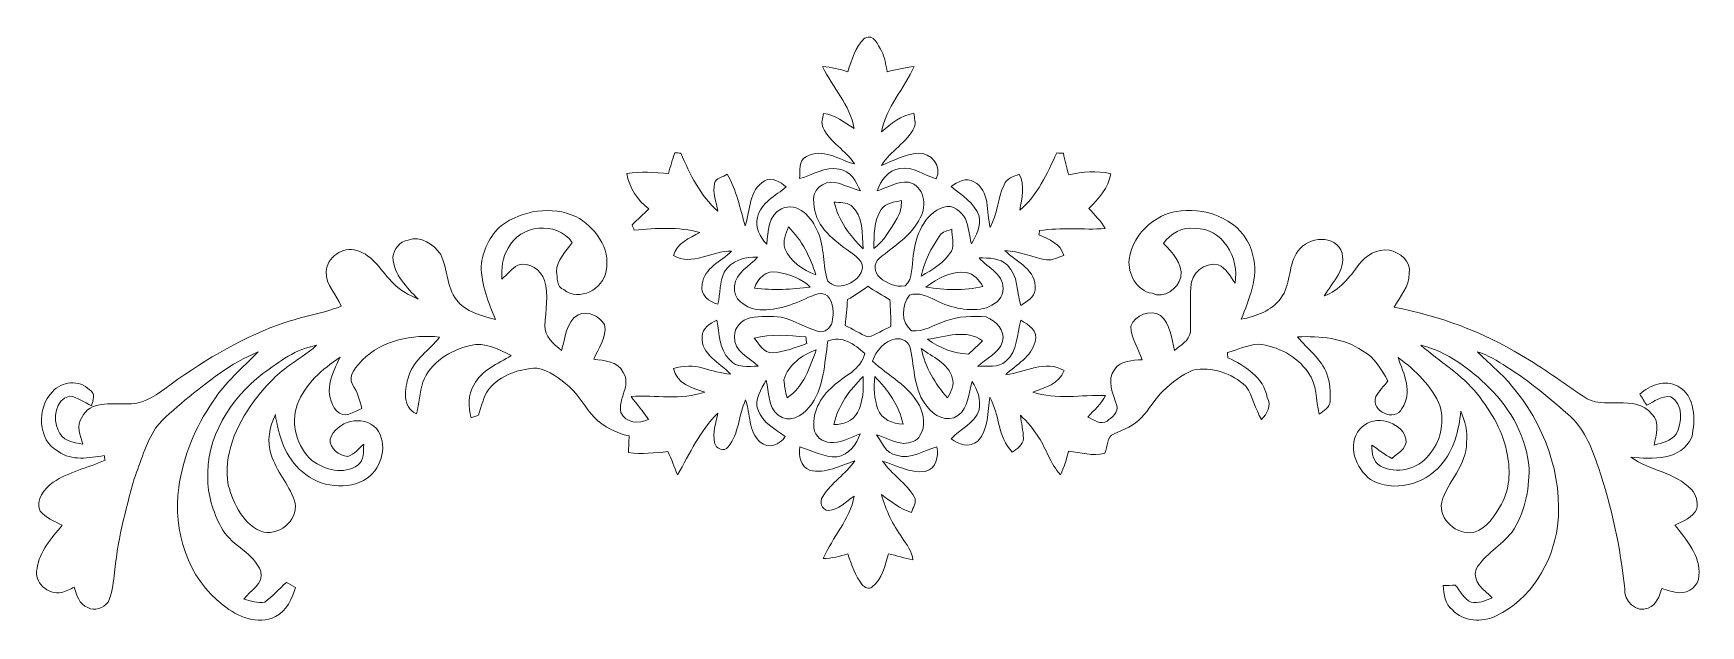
# Model space of a CAD drawing. Header units: centimetres. Extents: x -16.4 to 16.3, y -5.8 to 5.8.
import ezdxf

# ---------------------------------------------------------------- set-up
doc = ezdxf.new("R2010")
doc.units = ezdxf.units.CM
doc.header["$MEASUREMENT"] = 0
doc.layers.add('Layer 1', color=7, linetype='Continuous')

msp = doc.modelspace()

# ---------------------------------------------------------------- linework, layer by layer
at = {"layer": 'Layer 1', "color": 253, "lineweight": 9}
for points, knots in [([(-0.06138, 5.69857), (0.13653, 5.79065), (0.18804, 5.55781), (0.27023, 5.44634), (0.27023, 5.44634), (0.33479, 5.31934), (0.34961, 5.1754), (0.38312, 5.03817), (0.38312, 5.03817), (0.55634, 5.08156), (0.73061, 5.11896), (0.90806, 5.14259), (0.90806, 5.14259), (0.7165, 4.70621), (0.36054, 4.34285), (0.26953, 3.86166), (0.26953, 3.86166), (0.45685, 4.0197), (0.65159, 4.17951), (0.90206, 4.22326), (0.90206, 4.22326), (0.91264, 4.13294), (0.94898, 4.03558), (0.90982, 3.94703), (0.90982, 3.94703), (0.76836, 3.63729), (0.43604, 3.48877), (0.27094, 3.19702), (0.27094, 3.19702), (0.50201, 3.30215), (0.73343, 3.41363), (0.98955, 3.44291), (0.98955, 3.44291), (1.23649, 3.45455), (1.46968, 3.18186), (1.34374, 2.94055), (1.34374, 2.94055), (1.10103, 2.99559), (0.89465, 3.19773), (0.62971, 3.13741), (0.62971, 3.13741), (0.40147, 3.1046), (0.25259, 2.91057), (0.18592, 2.70525), (0.18592, 2.70525), (0.38806, 2.76276), (0.58597, 2.89752), (0.80081, 2.87035), (0.80081, 2.87035), (1.1042, 2.80191), (1.17334, 2.40962), (1.02553, 2.17291), (1.02553, 2.17291), (0.85867, 1.81872), (0.51612, 1.62152), (0.22931, 1.37951), (0.22931, 1.37951), (0.10478, 1.29026), (0.12701, 1.09271), (0.23601, 0.99922), (0.23601, 0.99922), (0.37289, 0.88598), (0.54999, 0.80696), (0.73202, 0.83906), (0.73202, 0.83906), (0.90171, 0.9837), (0.85196, 1.24017), (0.89253, 1.43243), (0.89253, 1.43243), (0.93628, 1.80849), (1.09609, 2.2537), (1.48838, 2.38458), (1.48838, 2.38458), (1.67429, 2.44067), (1.8341, 2.30062), (1.917, 2.15245), (1.917, 2.15245), (1.98297, 1.99687), (1.99003, 1.82366), (2.03165, 1.66032), (2.03165, 1.66032), (2.12867, 1.82366), (2.2278, 2.00887), (2.18229, 2.20466), (2.18229, 2.20466), (2.09727, 2.4703), (1.83621, 2.61741), (1.63548, 2.78569), (1.63548, 2.78569), (1.75684, 2.87776), (1.93676, 2.97266), (2.0821, 2.88129), (2.0821, 2.88129), (2.39784, 2.70172), (2.32693, 2.28615), (2.39925, 1.98629), (2.39925, 1.98629), (2.54847, 2.24417), (2.54953, 2.55356), (2.67265, 2.82167), (2.67265, 2.82167), (2.72028, 2.94338), (2.86103, 2.98536), (2.96969, 3.0291), (2.96969, 3.0291), (3.09246, 2.80474), (3.01978, 2.55814), (2.98168, 2.32249), (2.98168, 2.32249), (3.33129, 2.61494), (3.51649, 3.04215), (3.70558, 3.44467), (3.70558, 3.44467), (3.74862, 3.44362), (3.79201, 3.44291), (3.83576, 3.44185), (3.83576, 3.44185), (3.86786, 3.30039), (3.89961, 3.15857), (3.94018, 3.01887), (3.94018, 3.01887), (4.21041, 3.07108), (4.49439, 3.10671), (4.76498, 3.03757), (4.76498, 3.03757), (4.72088, 2.75535), (4.5265, 2.54862), (4.336, 2.35353), (4.336, 2.35353), (4.45065, 2.23041), (4.57412, 2.11153), (4.65597, 1.96266), (4.65597, 1.96266), (4.22699, 1.93126), (3.79343, 1.99335), (3.36762, 1.92103), (3.36762, 1.92103), (3.36515, 1.90092), (3.35986, 1.8607), (3.35704, 1.84059), (3.35704, 1.84059), (3.55283, 1.75064), (3.78002, 1.66244), (3.84811, 1.43631), (3.84811, 1.43631), (3.73733, 1.39821), (3.62621, 1.33577), (3.50556, 1.34706), (3.50556, 1.34706), (3.2311, 1.40103), (2.9704, 1.51533), (2.68888, 1.5305), (2.68888, 1.5305), (2.91889, 1.30931), (3.32247, 1.14703), (3.28084, 0.76286), (3.28084, 0.76286), (3.26814, 0.60834), (3.11433, 0.52756), (2.99897, 0.45206), (2.99897, 0.45206), (2.92065, 0.71664), (2.95381, 1.04014), (2.73756, 1.24299), (2.73756, 1.24299), (2.59151, 1.38763), (2.37561, 1.38516), (2.18441, 1.38869), (2.18441, 1.38869), (2.35797, 1.18619), (2.7044, 1.05108), (2.6476, 0.72864), (2.6476, 0.72864), (2.63737, 0.56072), (2.46486, 0.46899), (2.32904, 0.41008), (2.32904, 0.41008), (1.99426, 0.32047), (1.64148, 0.40197), (1.33809, 0.55295), (1.33809, 0.55295), (1.17828, 0.62669), (0.9966, 0.72546), (0.81739, 0.6542), (0.81739, 0.6542), (0.66111, 0.46088), (0.64347, 0.11622), (0.85973, -0.04112), (0.85973, -0.04112), (1.10561, -0.07711), (1.30458, 0.08799), (1.52895, 0.15079), (1.52895, 0.15079), (1.78259, 0.24322), (2.05635, 0.2538), (2.32305, 0.23052), (2.32305, 0.23052), (2.5072, 0.14409), (2.70405, -0.02172), (2.64478, -0.25526), (2.64478, -0.25526), (2.56858, -0.48774), (2.32128, -0.58158), (2.15724, -0.74315), (2.15724, -0.74315), (2.33681, -0.71881), (2.56294, -0.78478), (2.70722, -0.63802), (2.70722, -0.63802), (2.945, -0.44117), (2.91924, -0.1078), (2.99932, 0.16278), (2.99932, 0.16278), (3.15419, 0.07812), (3.34575, -0.04253), (3.2826, -0.25914), (3.2826, -0.25914), (3.20781, -0.55265), (2.91466, -0.70787), (2.70652, -0.89908), (2.70652, -0.89908), (3.08046, -0.86733), (3.49251, -0.59922), (3.84846, -0.82358), (3.84846, -0.82358), (3.75568, -1.08429), (3.46781, -1.16013), (3.23463, -1.24692), (3.23463, -1.24692), (3.69923, -1.39579), (4.18501, -1.30019), (4.66091, -1.30936), (4.66091, -1.30936), (4.58259, -1.47799), (4.4376, -1.59864), (4.31483, -1.7341), (4.31483, -1.7341), (4.42701, -1.78667), (4.57306, -1.89956), (4.6923, -1.81242), (4.6923, -1.81242), (4.7872, -1.74398), (4.92972, -1.64097), (4.88316, -1.5048), (4.88316, -1.5048), (4.81472, -1.27973), (4.67572, -1.00985), (4.84329, -0.79713), (4.84329, -0.79713), (4.96712, -0.62215), (5.19043, -0.62426), (5.38093, -0.60945), (5.38093, -0.60945), (5.31213, -0.38861), (5.16397, -0.19211), (5.16114, 0.04637), (5.16114, 0.04637), (5.24299, 0.26615), (5.5365, 0.38397), (5.74111, 0.26015), (5.74111, 0.26015), (5.94466, 0.08764), (5.95207, -0.19105), (6.01557, -0.43059), (6.01557, -0.43059), (6.13305, -0.32652), (6.30097, -0.23762), (6.32672, -0.06864), (6.32672, -0.06864), (6.34401, 0.22558), (6.31226, 0.5205), (6.33766, 0.81401), (6.33766, 0.81401), (6.33731, 1.08247), (6.60612, 1.31354), (6.87459, 1.25251), (6.87459, 1.25251), (7.0284, 1.18372), (7.10883, 1.02427), (7.20302, 0.89374), (7.20302, 0.89374), (7.29228, 1.37951), (6.95996, 1.98029), (6.42021, 1.9616), (6.42021, 1.9616), (6.16797, 2.01169), (5.93902, 1.86211), (5.79756, 1.66773), (5.79756, 1.66773), (5.97571, 1.49276), (6.18103, 1.2892), (6.1394, 1.01086), (6.1394, 1.01086), (6.08401, 0.7805), (5.81202, 0.57518), (5.5746, 0.6923), (5.5746, 0.6923), (5.27474, 0.74204), (5.09623, 1.07366), (5.12551, 1.3587), (5.12551, 1.3587), (5.19748, 1.89527), (5.70724, 2.31967), (6.24523, 2.31508), (6.24523, 2.31508), (6.80191, 2.3553), (7.43868, 2.01734), (7.55051, 1.43525), (7.55051, 1.43525), (7.67539, 0.99816), (7.47501, 0.584), (7.32614, 0.1843), (7.32614, 0.1843), (7.61754, 0.24039), (7.92128, 0.3494), (8.10366, 0.59741), (8.10366, 0.59741), (8.29099, 0.85458), (8.24583, 1.19607), (8.39929, 1.46806), (8.39929, 1.46806), (8.57039, 1.76439), (9.08756, 1.88646), (9.28088, 1.5425), (9.28088, 1.5425), (9.42164, 1.19395), (9.11331, 0.91561), (8.9528, 0.64009), (8.9528, 0.64009), (9.2516, 0.74769), (9.44986, 1.01086), (9.63331, 1.25498), (9.63331, 1.25498), (9.76807, 1.44196), (9.99455, 1.56543), (10.22986, 1.54003), (10.22986, 1.54003), (10.43517, 1.49346), (10.66236, 1.32236), (10.61756, 1.08142), (10.61756, 1.08142), (10.62497, 0.82354), (10.4387, 0.63127), (10.32405, 0.41784), (10.32405, 0.41784), (11.20388, 0.25415), (12.05478, -0.06123), (12.82101, -0.52443), (12.82101, -0.52443), (13.24223, -0.76502), (13.62711, -1.06171), (14.03209, -1.3277), (14.03209, -1.3277), (14.42897, -1.62051), (15.03998, -1.2635), (15.37794, -1.67484), (15.37794, -1.67484), (15.54657, -1.83323), (15.46084, -2.08794), (15.42239, -2.28514), (15.42239, -2.28514), (15.57409, -2.23822), (15.75541, -2.21), (15.85349, -2.07136), (15.85349, -2.07136), (15.9692, -1.85405), (16.00412, -1.47305), (15.74695, -1.33864), (15.74695, -1.33864), (15.57268, -1.31006), (15.42557, -1.4286), (15.2774, -1.50233), (15.2774, -1.50233), (15.23048, -1.42966), (15.18497, -1.35663), (15.14158, -1.28255), (15.14158, -1.28255), (15.33949, -1.11039), (15.64041, -0.9901), (15.887, -1.13015), (15.887, -1.13015), (16.23696, -1.32312), (16.23978, -1.7969), (16.15899, -2.13168), (16.15899, -2.13168), (15.95473, -2.58747), (15.38288, -2.56243), (14.9659, -2.5215), (14.9659, -2.5215), (15.33349, -2.78961), (15.83585, -2.81325), (16.1537, -3.15686), (16.1537, -3.15686), (16.25565, -3.25281), (16.27858, -3.40027), (16.26236, -3.53539), (16.26236, -3.53539), (16.17099, -3.70084), (15.99495, -3.78092), (15.8302, -3.85148), (15.8302, -3.85148), (16.05351, -4.14393), (16.33503, -4.44802), (16.30222, -4.84631), (16.30222, -4.84631), (16.30187, -5.04245), (16.10219, -5.19097), (15.91593, -5.18215), (15.91593, -5.18215), (15.79775, -5.16945), (15.68592, -5.12747), (15.57303, -5.09361), (15.57303, -5.09361), (15.52505, -5.24213), (15.4746, -5.42416), (15.30809, -5.47919), (15.30809, -5.47919), (15.07596, -5.59208), (14.82373, -5.3335), (14.8456, -5.0989), (14.8456, -5.0989), (14.75776, -4.29245), (14.59689, -3.4927), (14.33019, -2.72576), (14.33019, -2.72576), (14.21166, -2.37051), (14.07372, -2.00292), (13.79609, -1.7394), (13.79609, -1.7394), (13.39886, -1.37815), (12.98117, -1.03701), (12.52856, -0.74703), (12.52856, -0.74703), (12.34758, -0.63203), (12.16484, -0.5149), (11.95741, -0.45599), (11.95741, -0.45599), (12.16802, -0.67436), (12.41143, -0.86063), (12.60758, -1.09346), (12.60758, -1.09346), (13.25845, -1.85087), (13.64298, -2.8697), (13.53044, -3.87476), (13.53044, -3.87476), (13.42743, -4.59795), (13.00093, -5.31691), (12.32359, -5.63371), (12.32359, -5.63371), (12.04349, -5.76565), (11.68683, -5.75048), (11.46564, -5.51659), (11.46564, -5.51659), (11.31782, -5.40581), (11.29948, -5.20896), (11.28501, -5.03998), (11.28501, -5.03998), (11.34428, -5.03751), (11.46246, -5.03187), (11.52173, -5.0294), (11.52173, -5.0294), (11.61945, -5.14053), (11.68436, -5.30492), (11.83253, -5.36278), (11.83253, -5.36278), (11.97893, -5.39594), (12.11828, -5.33984), (12.24669, -5.27811), (12.24669, -5.27811), (12.09288, -5.13312), (11.84452, -4.97084), (11.93448, -4.71543), (11.93448, -4.71543), (12.09993, -4.41909), (12.42061, -4.25893), (12.6291, -3.99858), (12.6291, -3.99858), (12.88133, -3.63346), (12.97094, -3.17767), (12.97059, -2.74023), (12.97059, -2.74023), (12.92014, -2.1405), (12.61534, -1.57712), (12.18954, -1.15837), (12.18954, -1.15837), (11.81312, -0.78866), (11.36933, -0.45211), (10.84757, -0.32758), (10.84757, -0.32758), (11.21552, -0.64861), (11.65226, -0.8959), (11.95706, -1.28572), (11.95706, -1.28572), (12.23434, -1.63744), (12.47458, -2.0389), (12.54549, -2.48834), (12.54549, -2.48834), (12.60793, -2.80725), (12.58782, -3.15615), (12.4259, -3.44402), (12.4259, -3.44402), (12.29537, -3.66662), (12.14579, -3.91639), (11.88262, -3.99717), (11.88262, -3.99717), (11.55806, -4.0515), (11.18588, -3.74811), (11.25644, -3.40133), (11.25644, -3.40133), (11.37144, -2.99387), (11.74927, -2.6792), (11.74292, -2.23434), (11.74292, -2.23434), (11.77502, -2.01985), (11.7087, -1.81207), (11.62862, -1.61698), (11.62862, -1.61698), (11.59652, -1.99763), (11.49633, -2.38286), (11.23915, -2.67743), (11.23915, -2.67743), (10.91354, -3.06161), (10.30958, -3.22), (9.86085, -2.96001), (9.86085, -2.96001), (9.57334, -2.74552), (9.38672, -2.27915), (9.65059, -1.97329), (9.65059, -1.97329), (9.87602, -1.69177), (10.36285, -1.7782), (10.5276, -2.08124), (10.5276, -2.08124), (10.64366, -2.30384), (10.41683, -2.43543), (10.27607, -2.54549), (10.27607, -2.54549), (10.14025, -2.46894), (10.01572, -2.37545), (9.88872, -2.2862), (9.88872, -2.2862), (9.8866, -2.43437), (9.90495, -2.61746), (10.05382, -2.69436), (10.05382, -2.69436), (10.35862, -2.85946), (10.79712, -2.76139), (11.00314, -2.47917), (11.00314, -2.47917), (11.23351, -2.22693), (11.31394, -1.85228), (11.22504, -1.52491), (11.22504, -1.52491), (11.06418, -1.12662), (10.74668, -0.81194), (10.40025, -0.56923), (10.40025, -0.56923), (10.51031, -0.88215), (10.6987, -1.25468), (10.4768, -1.56406), (10.4768, -1.56406), (10.34557, -1.83853), (9.85626, -1.62368), (9.96563, -1.33441), (9.96563, -1.33441), (10.02877, -1.22116), (10.12014, -1.12697), (10.20199, -1.02714), (10.20199, -1.02714), (10.07428, -0.80101), (9.94058, -0.56076), (9.70316, -0.43447), (9.70316, -0.43447), (9.3338, -0.17694), (8.86637, -0.14413), (8.43069, -0.16142), (8.43069, -0.16142), (8.61837, -0.40731), (8.89918, -0.58475), (9.0036, -0.88955), (9.0036, -0.88955), (9.07274, -1.05783), (9.06745, -1.24551), (9.06886, -1.42436), (9.06886, -1.42436), (9.05899, -1.54537), (8.94504, -1.61275), (8.85579, -1.67519), (8.85579, -1.67519), (8.78417, -1.4039), (8.81451, -1.09699), (8.63706, -0.8631), (8.63706, -0.8631), (8.42258, -0.53395), (8.03699, -0.34769), (7.65634, -0.30218), (7.65634, -0.30218), (7.44856, -0.32687), (7.25312, -0.40836), (7.0545, -0.46975), (7.0545, -0.46975), (7.05591, -0.49515), (7.05874, -0.5456), (7.06015, -0.57064), (7.06015, -0.57064), (7.39811, -0.72904), (7.76359, -0.95411), (7.83626, -1.35169), (7.83626, -1.35169), (7.92904, -1.51362), (7.8285, -1.66672), (7.72231, -1.78138), (7.72231, -1.78138), (7.59919, -1.57465), (7.55192, -1.33088), (7.41751, -1.13156), (7.41751, -1.13156), (7.14411, -0.87438), (6.74759, -0.73715), (6.37541, -0.81441), (6.37541, -0.81441), (6.15421, -0.90402), (5.96407, -1.05536), (5.79403, -1.21975), (5.79403, -1.21975), (5.62822, -1.37568), (5.52556, -1.58453), (5.36611, -1.7461), (5.36611, -1.7461), (5.225, -1.90414), (5.02144, -1.97787), (4.83447, -2.06466), (4.83447, -2.06466), (4.66831, -2.11122), (4.71841, -2.31725), (4.64785, -2.44001), (4.64785, -2.44001), (4.41467, -2.51021), (4.17301, -2.42943), (3.93877, -2.40156), (3.93877, -2.40156), (3.89644, -2.5596), (3.85269, -2.71941), (3.7772, -2.86546), (3.7772, -2.86546), (3.58176, -2.65415), (3.50626, -2.36699), (3.35034, -2.12992), (3.35034, -2.12992), (3.24415, -1.97576), (3.13408, -1.8223), (2.99262, -1.69883), (2.99262, -1.69883), (3.01026, -1.85052), (3.05048, -2.00045), (3.05224, -2.15426), (3.05224, -2.15426), (3.04518, -2.28303), (2.92877, -2.3557), (2.83316, -2.42061), (2.83316, -2.42061), (2.54671, -2.12498), (2.58481, -1.68789), (2.3936, -1.34428), (2.3936, -1.34428), (2.34986, -1.63039), (2.37208, -1.97999), (2.15724, -2.20577), (2.15724, -2.20577), (1.99038, -2.34547), (1.78259, -2.27421), (1.63231, -2.16061), (1.63231, -2.16061), (1.81575, -1.96694), (2.08704, -1.86005), (2.18723, -1.5937), (2.18723, -1.5937), (2.21298, -1.39508), (2.16148, -1.19859), (2.04471, -1.03948), (2.04471, -1.03948), (1.97556, -1.26985), (1.97697, -1.54854), (1.76636, -1.70694), (1.76636, -1.70694), (1.56387, -1.84593), (1.288, -1.71047), (1.16594, -1.52843), (1.16594, -1.52843), (0.89712, -1.2194), (0.91935, -0.7816), (0.83891, -0.40484), (0.83891, -0.40484), (0.81633, -0.26796), (0.67663, -0.17553), (0.54187, -0.20199), (0.54187, -0.20199), (0.31998, -0.24115), (0.16369, -0.43518), (0.09138, -0.63802), (0.09138, -0.63802), (0.40111, -0.92377), (0.80716, -1.11992), (1.01142, -1.50586), (1.01142, -1.50586), (1.09221, -1.68789), (1.14653, -1.91755), (1.02412, -2.09394), (1.02412, -2.09394), (0.96379, -2.20753), (0.8248, -2.2421), (0.70662, -2.25092), (0.70662, -2.25092), (0.51824, -2.23681), (0.34926, -2.1405), (0.17322, -2.08159), (0.17322, -2.08159), (0.28329, -2.23223), (0.35314, -2.45236), (0.5641, -2.4834), (0.5641, -2.4834), (0.84808, -2.58183), (1.09326, -2.3818), (1.3575, -2.32042), (1.3575, -2.32042), (1.38395, -2.51621), (1.35326, -2.7374), (1.12431, -2.80196), (1.12431, -2.80196), (0.8241, -2.83689), (0.5648, -2.68378), (0.29105, -2.59629), (0.29105, -2.59629), (0.46673, -2.86017), (0.75389, -3.02456), (0.91158, -3.3015), (0.91158, -3.3015), (0.97156, -3.40239), (0.88654, -3.50858), (0.85584, -3.60418), (0.85584, -3.60418), (0.63218, -3.53821), (0.45227, -3.38863), (0.26882, -3.25175), (0.26882, -3.25175), (0.34502, -3.55902), (0.49636, -3.84301), (0.67452, -4.10301), (0.67452, -4.10301), (0.76236, -4.23777), (0.87137, -4.36971), (0.88513, -4.53692), (0.88513, -4.53692), (0.72355, -4.50094), (0.5648, -4.45543), (0.405, -4.41486), (0.405, -4.41486), (0.33444, -4.64664), (0.28681, -4.91263), (0.08115, -5.06821), (0.08115, -5.06821), (0.02047, -5.12183), (-0.06279, -5.07385), (-0.10689, -5.02305), (-0.10689, -5.02305), (-0.25329, -4.84913), (-0.3182, -4.63041), (-0.38876, -4.4198), (-0.38876, -4.4198), (-0.54786, -4.46284), (-0.70872, -4.50799), (-0.87524, -4.50729), (-0.87524, -4.50729), (-0.68967, -4.09172), (-0.35277, -3.74564), (-0.26493, -3.28527), (-0.26493, -3.28527), (-0.42721, -3.38687), (-0.57079, -3.55444), (-0.77328, -3.56925), (-0.77328, -3.56925), (-0.90734, -3.5629), (-0.95249, -3.39075), (-0.88441, -3.29197), (-0.88441, -3.29197), (-0.7179, -3.02174), (-0.43144, -2.85347), (-0.25364, -2.59241), (-0.25364, -2.59241), (-0.54045, -2.68801), (-0.82655, -2.85382), (-1.14088, -2.77762), (-1.14088, -2.77762), (-1.32221, -2.70953), (-1.35678, -2.49081), (-1.32961, -2.32042), (-1.32961, -2.32042), (-1.08761, -2.38533), (-0.86324, -2.53173), (-0.60395, -2.51163), (-0.60395, -2.51163), (-0.37323, -2.48058), (-0.21836, -2.26891), (-0.14922, -2.06113), (-0.14922, -2.06113), (-0.31996, -2.12674), (-0.48259, -2.22446), (-0.67027, -2.23293), (-0.67027, -2.23293), (-0.82444, -2.25128), (-0.998, -2.16132), (-1.04527, -2.00927), (-1.04527, -2.00927), (-1.11654, -1.67166), (-0.93203, -1.34146), (-0.68086, -1.1305), (-0.68086, -1.1305), (-0.4646, -0.92271), (-0.13052, -0.81088), (-0.06102, -0.48527), (-0.06102, -0.48527), (-0.25329, -0.30994), (-0.51046, -0.12826), (-0.7814, -0.24115), (-0.7814, -0.24115), (-0.85619, -0.68071), (-0.84807, -1.1806), (-1.15111, -1.54255), (-1.15111, -1.54255), (-1.2774, -1.72211), (-1.56209, -1.86005), (-1.75506, -1.69636), (-1.75506, -1.69636), (-1.96814, -1.53443), (-1.92969, -1.2441), (-1.9946, -1.01232), (-1.9946, -1.01232), (-2.08315, -1.18871), (-2.23907, -1.39544), (-2.15088, -1.59617), (-2.15088, -1.59617), (-2.06798, -1.84981), (-1.81398, -1.96482), (-1.61854, -2.11898), (-1.61854, -2.11898), (-1.72155, -2.27879), (-1.9505, -2.36663), (-2.10819, -2.22623), (-2.10819, -2.22623), (-2.34597, -2.01703), (-2.30152, -1.67448), (-2.39536, -1.39826), (-2.39536, -1.39826), (-2.53823, -1.69459), (-2.52059, -2.05866), (-2.73861, -2.31795), (-2.73861, -2.31795), (-2.81234, -2.42943), (-2.98414, -2.3557), (-3.00319, -2.23928), (-3.00319, -2.23928), (-3.05011, -2.0449), (-2.97709, -1.84876), (-2.94181, -1.65826), (-2.94181, -1.65826), (-3.29071, -2.00116), (-3.48685, -2.45095), (-3.73309, -2.86476), (-3.73309, -2.86476), (-3.80082, -2.71588), (-3.84351, -2.55608), (-3.92006, -2.41214), (-3.92006, -2.41214), (-4.17582, -2.43225), (-4.43441, -2.47211), (-4.69123, -2.43084), (-4.69123, -2.43084), (-4.69123, -2.31795), (-4.68347, -2.21529), (-4.68206, -2.10558), (-4.68206, -2.10558), (-4.93394, -2.04455), (-5.18089, -1.9306), (-5.36292, -1.74257), (-5.36292, -1.74257), (-5.54496, -1.55595), (-5.65255, -1.30724), (-5.85328, -1.13861), (-5.85328, -1.13861), (-6.0399, -0.98233), (-6.24557, -0.81865), (-6.49075, -0.77243), (-6.49075, -0.77243), (-6.84, -0.78936), (-7.20231, -0.90931), (-7.43408, -1.18483), (-7.43408, -1.18483), (-7.54168, -1.33758), (-7.57766, -1.5242), (-7.63269, -1.69953), (-7.63269, -1.69953), (-7.68244, -1.71682), (-7.73218, -1.7341), (-7.78192, -1.75174), (-7.78192, -1.75174), (-7.83378, -1.5369), (-7.84789, -1.30301), (-7.72618, -1.10651), (-7.72618, -1.10651), (-7.57766, -0.81124), (-7.25522, -0.69482), (-6.99276, -0.52655), (-6.99276, -0.52655), (-7.24111, -0.40343), (-7.50887, -0.25914), (-7.79568, -0.32934), (-7.79568, -0.32934), (-8.18514, -0.42459), (-8.58167, -0.65848), (-8.7256, -1.05148), (-8.7256, -1.05148), (-8.78945, -1.25327), (-8.79298, -1.46846), (-8.85225, -1.67166), (-8.85225, -1.67166), (-9.14152, -1.54325), (-9.08649, -1.16825), (-9.00077, -0.92554), (-9.00077, -0.92554), (-8.8974, -0.60275), (-8.59613, -0.42212), (-8.39681, -0.16636), (-8.39681, -0.16636), (-8.93268, -0.10639), (-9.51653, -0.22633), (-9.9127, -0.61298), (-9.9127, -0.61298), (-10.02417, -0.74245), (-10.20727, -0.90472), (-10.10496, -1.09699), (-10.10496, -1.09699), (-10.01394, -1.24092), (-9.95997, -1.40143), (-9.92399, -1.56795), (-9.92399, -1.56795), (-10.07392, -1.6325), (-10.28206, -1.77961), (-10.41823, -1.61169), (-10.41823, -1.61169), (-10.69128, -1.29772), (-10.51806, -0.87685), (-10.34591, -0.56076), (-10.34591, -0.56076), (-10.69692, -0.79148), (-11.03876, -1.08852), (-11.18834, -1.49245), (-11.18834, -1.49245), (-11.33086, -1.87133), (-11.19222, -2.31936), (-10.90083, -2.58853), (-10.90083, -2.58853), (-10.65177, -2.77021), (-10.27182, -2.87499), (-10.00195, -2.67602), (-10.00195, -2.67602), (-9.87036, -2.5843), (-9.89964, -2.40897), (-9.88271, -2.26891), (-9.88271, -2.26891), (-9.98466, -2.349), (-10.06862, -2.464), (-10.19527, -2.50492), (-10.19527, -2.50492), (-10.36813, -2.49998), (-10.55969, -2.35182), (-10.54523, -2.16873), (-10.54523, -2.16873), (-10.4274, -1.80889), (-9.89788, -1.67766), (-9.63718, -1.95953), (-9.63718, -1.95953), (-9.40082, -2.25692), (-9.52323, -2.71694), (-9.81533, -2.93178), (-9.81533, -2.93178), (-10.19527, -3.1939), (-10.75054, -3.10465), (-11.08815, -2.81113), (-11.08815, -2.81113), (-11.42576, -2.53032), (-11.55629, -2.09923), (-11.61944, -1.68154), (-11.61944, -1.68154), (-11.72986, -1.92637), (-11.79371, -2.21247), (-11.69811, -2.47353), (-11.69811, -2.47353), (-11.60321, -2.79491), (-11.35838, -3.04573), (-11.25008, -3.36076), (-11.25008, -3.36076), (-11.12131, -3.70719), (-11.50866, -4.05362), (-11.84768, -3.99365), (-11.84768, -3.99365), (-12.24562, -3.86488), (-12.43188, -3.44014), (-12.54336, -3.07184), (-12.54336, -3.07184), (-12.64426, -2.47952), (-12.38955, -1.90485), (-12.05088, -1.43636), (-12.05088, -1.43636), (-11.85897, -1.18518), (-11.64766, -0.946), (-11.39331, -0.7562), (-11.39331, -0.7562), (-11.20139, -0.6098), (-10.98726, -0.49233), (-10.80946, -0.32758), (-10.80946, -0.32758), (-11.21057, -0.39355), (-11.54359, -0.65108), (-11.86462, -0.88215), (-11.86462, -0.88215), (-12.50279, -1.37462), (-12.99139, -2.14368), (-12.94271, -2.97447), (-12.94271, -2.97447), (-12.94024, -3.3216), (-12.81429, -3.6518), (-12.65096, -3.95272), (-12.65096, -3.95272), (-12.45234, -4.26387), (-12.04065, -4.40534), (-11.90448, -4.76058), (-11.90448, -4.76058), (-11.84027, -5.00788), (-12.12003, -5.13453), (-12.23856, -5.30774), (-12.23856, -5.30774), (-12.10415, -5.33914), (-11.96551, -5.38324), (-11.82652, -5.36666), (-11.82652, -5.36666), (-11.67341, -5.25024), (-11.54535, -5.10525), (-11.40389, -4.97578), (-11.40389, -4.97578), (-11.34427, -5.00859), (-11.28465, -5.04104), (-11.22468, -5.07385), (-11.22468, -5.07385), (-11.29876, -5.29293), (-11.39013, -5.5434), (-11.61626, -5.64641), (-11.61626, -5.64641), (-11.96516, -5.82527), (-12.36344, -5.64747), (-12.64214, -5.42486), (-12.64214, -5.42486), (-13.34311, -4.89887), (-13.62604, -3.96154), (-13.51526, -3.11523), (-13.51526, -3.11523), (-13.42425, -2.5088), (-13.19318, -1.92531), (-12.83934, -1.42436), (-12.83934, -1.42436), (-12.60616, -1.05007), (-12.25937, -0.77102), (-11.95599, -0.4574), (-11.95599, -0.4574), (-12.49327, -0.67189), (-12.94764, -1.0416), (-13.39144, -1.4032), (-13.39144, -1.4032), (-13.59287, -1.57641), (-13.80666, -1.74151), (-13.96999, -1.95283), (-13.96999, -1.95283), (-14.15979, -2.25904), (-14.26492, -2.60793), (-14.38521, -2.94519), (-14.38521, -2.94519), (-14.56689, -3.56678), (-14.72106, -4.19967), (-14.78068, -4.84596), (-14.78068, -4.84596), (-14.80784, -5.01988), (-14.81666, -5.20473), (-14.90097, -5.36313), (-14.90097, -5.36313), (-14.98987, -5.48201), (-15.16309, -5.55081), (-15.29961, -5.47108), (-15.29961, -5.47108), (-15.46648, -5.4104), (-15.51657, -5.22131), (-15.56596, -5.07138), (-15.56596, -5.07138), (-15.64745, -5.11124), (-15.72859, -5.15569), (-15.81714, -5.17792), (-15.81714, -5.17792), (-16.07396, -5.21955), (-16.36571, -4.98178), (-16.29374, -4.7059), (-16.29374, -4.7059), (-16.24612, -4.37076), (-16.01117, -4.10759), (-15.80267, -3.85641), (-15.80267, -3.85641), (-15.95084, -3.77633), (-16.12688, -3.7146), (-16.23059, -3.57807), (-16.23059, -3.57807), (-16.3389, -3.34841), (-16.14275, -3.14521), (-15.97801, -3.01433), (-15.97801, -3.01433), (-15.67003, -2.80373), (-15.29291, -2.73458), (-14.95742, -2.57901), (-14.95742, -2.57901), (-14.96271, -2.55713), (-14.97259, -2.51304), (-14.97753, -2.49116), (-14.97753, -2.49116), (-15.27527, -2.53103), (-15.61323, -2.60511), (-15.87429, -2.41038), (-15.87429, -2.41038), (-16.2888, -2.1913), (-16.30115, -1.54889), (-15.99106, -1.23669), (-15.99106, -1.23669), (-15.81432, -1.03102), (-15.45413, -0.99821), (-15.26398, -1.20176), (-15.26398, -1.20176), (-15.13557, -1.26808), (-15.20154, -1.40602), (-15.22236, -1.5115), (-15.22236, -1.5115), (-15.36805, -1.45012), (-15.49929, -1.34005), (-15.65945, -1.32418), (-15.65945, -1.32418), (-15.93214, -1.39261), (-15.98929, -1.76903), (-15.87605, -1.98916), (-15.87605, -1.98916), (-15.81396, -2.19166), (-15.57972, -2.24351), (-15.39275, -2.26609), (-15.39275, -2.26609), (-15.44531, -2.09923), (-15.53033, -1.90308), (-15.41497, -1.74222), (-15.41497, -1.74222), (-15.25657, -1.40955), (-14.84524, -1.48928), (-14.54467, -1.47411), (-14.54467, -1.47411), (-14.25998, -1.49598), (-14.00598, -1.34746), (-13.78972, -1.1806), (-13.78972, -1.1806), (-13.1011, -0.67436), (-12.36415, -0.21786), (-11.55805, 0.07565), (-11.55805, 0.07565), (-11.15659, 0.22769), (-10.72444, 0.28449), (-10.32545, 0.43865), (-10.32545, 0.43865), (-10.41505, 0.67078), (-10.6366, 0.85035), (-10.61966, 1.11846), (-10.61966, 1.11846), (-10.61049, 1.40562), (-10.29546, 1.61094), (-10.02382, 1.53474), (-10.02382, 1.53474), (-9.69397, 1.43666), (-9.53029, 1.10717), (-9.29922, 0.88316), (-9.29922, 0.88316), (-9.16939, 0.74099), (-8.99336, 0.65702), (-8.82014, 0.57977), (-8.82014, 0.57977), (-9.04028, 0.81013), (-9.29957, 1.05672), (-9.31227, 1.39856), (-9.31227, 1.39856), (-9.29957, 1.5559), (-9.17821, 1.71501), (-9.01664, 1.73758), (-9.01664, 1.73758), (-8.76229, 1.82401), (-8.51746, 1.65397), (-8.37529, 1.45571), (-8.37529, 1.45571), (-8.24053, 1.17067), (-8.26311, 0.82177), (-8.06767, 0.56177), (-8.06767, 0.56177), (-7.87929, 0.32965), (-7.57978, 0.24957), (-7.3032, 0.17866), (-7.3032, 0.17866), (-7.44008, 0.51203), (-7.5759, 0.8567), (-7.58225, 1.22182), (-7.58225, 1.22182), (-7.55579, 1.52486), (-7.41856, 1.82331), (-7.18572, 2.02192), (-7.18572, 2.02192), (-6.77474, 2.32143), (-6.19442, 2.4135), (-5.72628, 2.19725), (-5.72628, 2.19725), (-5.35163, 1.99511), (-5.03766, 1.57954), (-5.13256, 1.13151), (-5.13256, 1.13151), (-5.17736, 0.77732), (-5.66843, 0.51979), (-5.95947, 0.76462), (-5.95947, 0.76462), (-6.11469, 0.81472), (-6.08259, 1.00098), (-6.10446, 1.11811), (-6.10446, 1.11811), (-6.1094, 1.34741), (-5.91043, 1.50828), (-5.79719, 1.69102), (-5.79719, 1.69102), (-6.09423, 2.12141), (-6.83224, 2.03921), (-7.05484, 1.5746), (-7.05484, 1.5746), (-7.17585, 1.39609), (-7.17973, 1.17772), (-7.17408, 0.971), (-7.17408, 0.971), (-7.07037, 1.06201), (-6.98217, 1.17384), (-6.86329, 1.24546), (-6.86329, 1.24546), (-6.6428, 1.31496), (-6.4082, 1.15409), (-6.34294, 0.94489), (-6.34294, 0.94489), (-6.24804, 0.65561), (-6.32248, 0.35222), (-6.33306, 0.0566), (-6.33306, 0.0566), (-6.34012, -0.15578), (-6.15667, -0.30324), (-6.00709, -0.42741), (-6.00709, -0.42741), (-5.92772, -0.18717), (-5.92737, 0.12786), (-5.68183, 0.2725), (-5.68183, 0.2725), (-5.49204, 0.3688), (-5.26944, 0.23934), (-5.16113, 0.07847), (-5.16113, 0.07847), (-5.11104, -0.17447), (-5.28566, -0.3805), (-5.37456, -0.60028), (-5.37456, -0.60028), (-5.1629, -0.62709), (-4.90607, -0.63908), (-4.79601, -0.85816), (-4.79601, -0.85816), (-4.62914, -1.10616), (-4.9096, -1.38168), (-4.84187, -1.64556), (-4.84187, -1.64556), (-4.74486, -1.85299), (-4.48697, -1.87451), (-4.30282, -1.77926), (-4.30282, -1.77926), (-4.40407, -1.62192), (-4.53142, -1.48434), (-4.63973, -1.33264), (-4.63973, -1.33264), (-4.16066, -1.29736), (-3.66324, -1.40955), (-3.19687, -1.2441), (-3.19687, -1.2441), (-3.44522, -1.17001), (-3.75672, -1.07582), (-3.80894, -0.77913), (-3.80894, -0.77913), (-3.61808, -0.73927), (-3.41559, -0.70435), (-3.22685, -0.77631), (-3.22685, -0.77631), (-3.05223, -0.8257), (-2.87831, -0.87721), (-2.69557, -0.89026), (-2.69557, -0.89026), (-2.90018, -0.66483), (-3.27765, -0.51208), (-3.24837, -0.15295), (-3.24837, -0.15295), (-3.25049, 0.01109), (-3.08927, 0.10069), (-2.96086, 0.16314), (-2.96086, 0.16314), (-2.89842, -0.1011), (-2.92876, -0.40413), (-2.70968, -0.60557), (-2.70968, -0.60557), (-2.58127, -0.78337), (-2.33926, -0.74209), (-2.147, -0.73363), (-2.147, -0.73363), (-2.32551, -0.56888), (-2.6423, -0.44541), (-2.61267, -0.1519), (-2.61267, -0.1519), (-2.62642, 0.02626), (-2.46838, 0.17337), (-2.30575, 0.21217), (-2.30575, 0.21217), (-2.10608, 0.24251), (-1.8997, 0.24851), (-1.69862, 0.22311), (-1.69862, 0.22311), (-1.4418, 0.16349), (-1.21637, 0.01567), (-0.96343, -0.05594), (-0.96343, -0.05594), (-0.84525, -0.0831), (-0.7246, 0.01215), (-0.70096, 0.1268), (-0.70096, 0.1268), (-0.66392, 0.2979), (-0.66039, 0.50815), (-0.79198, 0.64186), (-0.79198, 0.64186), (-0.89746, 0.74063), (-1.0488, 0.65632), (-1.15993, 0.61434), (-1.15993, 0.61434), (-1.47884, 0.46159), (-1.82597, 0.33776), (-2.18581, 0.37657), (-2.18581, 0.37657), (-2.401, 0.4189), (-2.65853, 0.57518), (-2.61126, 0.83553), (-2.61126, 0.83553), (-2.59185, 1.09694), (-2.31845, 1.22464), (-2.16076, 1.39856), (-2.16076, 1.39856), (-2.40488, 1.41444), (-2.68781, 1.33718), (-2.81375, 1.10929), (-2.81375, 1.10929), (-2.90653, 0.9142), (-2.89524, 0.68913), (-2.93828, 0.47993), (-2.93828, 0.47993), (-3.11291, 0.52297), (-3.29917, 0.66161), (-3.24767, 0.87116), (-3.24767, 0.87116), (-3.21239, 1.19078), (-2.8769, 1.31531), (-2.67158, 1.51886), (-2.67158, 1.51886), (-3.05611, 1.53156), (-3.44452, 1.219), (-3.81105, 1.43384), (-3.81105, 1.43384), (-3.74649, 1.68502), (-3.49355, 1.76863), (-3.29459, 1.8861), (-3.29459, 1.8861), (-3.71157, 1.99899), (-4.15325, 1.97112), (-4.57905, 1.93161), (-4.57905, 1.93161), (-4.59351, 1.96654), (-4.60798, 2.00146), (-4.62209, 2.03568), (-4.62209, 2.03568), (-4.51449, 2.14257), (-4.40301, 2.24523), (-4.29295, 2.3493), (-4.29295, 2.3493), (-4.5159, 2.51969), (-4.67818, 2.75782), (-4.72616, 3.03969), (-4.72616, 3.03969), (-4.45522, 3.08449), (-4.17971, 3.06544), (-3.90736, 3.04215), (-3.90736, 3.04215), (-3.87208, 3.17939), (-3.83151, 3.3145), (-3.78283, 3.44714), (-3.78283, 3.44714), (-3.75426, 3.44573), (-3.69711, 3.44362), (-3.66888, 3.44256), (-3.66888, 3.44256), (-3.4872, 3.0291), (-3.28647, 2.60471), (-2.9404, 2.30203), (-2.9404, 2.30203), (-2.97109, 2.48194), (-3.04799, 2.66433), (-3.00354, 2.84707), (-3.00354, 2.84707), (-2.99155, 2.96384), (-2.82786, 2.9716), (-2.76013, 3.02734), (-2.76013, 3.02734), (-2.56998, 2.71866), (-2.5093, 2.35953), (-2.40523, 2.01804), (-2.40523, 2.01804), (-2.29975, 2.31861), (-2.33644, 2.71831), (-2.02423, 2.89681), (-2.02423, 2.89681), (-1.87818, 2.98783), (-1.71696, 2.86859), (-1.59949, 2.78322), (-1.59949, 2.78322), (-1.80057, 2.60259), (-2.10255, 2.47066), (-2.16182, 2.17961), (-2.16182, 2.17961), (-2.22285, 1.98594), (-2.11102, 1.79473), (-1.98155, 1.65786), (-1.98155, 1.65786), (-1.95826, 1.89986), (-1.95474, 2.23147), (-1.69333, 2.35106), (-1.69333, 2.35106), (-1.36877, 2.49535), (-1.08902, 2.17573), (-0.98107, 1.89986), (-0.98107, 1.89986), (-0.83714, 1.59436), (-0.89781, 1.24122), (-0.78034, 0.93219), (-0.78034, 0.93219), (-0.60324, 0.71735), (-0.22789, 0.89339), (-0.12664, 1.10364), (-0.12664, 1.10364), (-0.02328, 1.33189), (-0.27622, 1.43913), (-0.41133, 1.55167), (-0.41133, 1.55167), (-0.71578, 1.76263), (-1.05233, 2.05755), (-1.05727, 2.45795), (-1.05727, 2.45795), (-1.12394, 2.69643), (-0.86783, 2.91833), (-0.64134, 2.86682), (-0.64134, 2.86682), (-0.47307, 2.82343), (-0.31114, 2.75605), (-0.14604, 2.70208), (-0.14604, 2.70208), (-0.23494, 2.88199), (-0.33513, 3.10742), (-0.56409, 3.12647), (-0.56409, 3.12647), (-0.83572, 3.19314), (-1.0802, 3.00688), (-1.33702, 2.94302), (-1.33702, 2.94302), (-1.32609, 3.08449), (-1.36771, 3.30215), (-1.20014, 3.37518), (-1.20014, 3.37518), (-0.8897, 3.55545), (-0.56479, 3.30709), (-0.25999, 3.22948), (-0.25999, 3.22948), (-0.42686, 3.50006), (-0.74259, 3.64541), (-0.87629, 3.93962), (-0.87629, 3.93962), (-0.92533, 4.02923), (-0.88335, 4.12765), (-0.86959, 4.21973), (-0.86959, 4.21973), (-0.63923, 4.18762), (-0.4579, 4.04581), (-0.26916, 3.92516), (-0.26916, 3.92516), (-0.3436, 4.38871), (-0.69673, 4.72984), (-0.88688, 5.14012), (-0.88688, 5.14012), (-0.71754, 5.12742), (-0.55139, 5.08721), (-0.38981, 5.0357), (-0.38981, 5.0357), (-0.31502, 5.27136), (-0.24906, 5.52289), (-0.06138, 5.69857), (-0.06138, 5.69857), (-0.06138, 5.69857), (-0.06138, 5.69857), (-0.06138, 5.69857)], [0, 0, 0, 0, 0.0026178, 0.0026178, 0.0026178, 0.0026178, 0.0052356, 0.0052356, 0.0052356, 0.0052356, 0.0078534, 0.0078534, 0.0078534, 0.0078534, 0.0104712, 0.0104712, 0.0104712, 0.0104712, 0.01308901, 0.01308901, 0.01308901, 0.01308901, 0.01570681, 0.01570681, 0.01570681, 0.01570681, 0.01832461, 0.01832461, 0.01832461, 0.01832461, 0.02094241, 0.02094241, 0.02094241, 0.02094241, 0.02356021, 0.02356021, 0.02356021, 0.02356021, 0.02617801, 0.02617801, 0.02617801, 0.02617801, 0.02879581, 0.02879581, 0.02879581, 0.02879581, 0.03141361, 0.03141361, 0.03141361, 0.03141361, 0.03403141, 0.03403141, 0.03403141, 0.03403141, 0.03664921, 0.03664921, 0.03664921, 0.03664921, 0.03926702, 0.03926702, 0.03926702, 0.03926702, 0.04188482, 0.04188482, 0.04188482, 0.04188482, 0.04450262, 0.04450262, 0.04450262, 0.04450262, 0.04712042, 0.04712042, 0.04712042, 0.04712042, 0.04973822, 0.04973822, 0.04973822, 0.04973822, 0.05235602, 0.05235602, 0.05235602, 0.05235602, 0.05497382, 0.05497382, 0.05497382, 0.05497382, 0.05759162, 0.05759162, 0.05759162, 0.05759162, 0.06020942, 0.06020942, 0.06020942, 0.06020942, 0.06282723, 0.06282723, 0.06282723, 0.06282723, 0.06544503, 0.06544503, 0.06544503, 0.06544503, 0.06806283, 0.06806283, 0.06806283, 0.06806283, 0.07068063, 0.07068063, 0.07068063, 0.07068063, 0.07329843, 0.07329843, 0.07329843, 0.07329843, 0.07591623, 0.07591623, 0.07591623, 0.07591623, 0.07853403, 0.07853403, 0.07853403, 0.07853403, 0.08115183, 0.08115183, 0.08115183, 0.08115183, 0.08376963, 0.08376963, 0.08376963, 0.08376963, 0.08638743, 0.08638743, 0.08638743, 0.08638743, 0.08900524, 0.08900524, 0.08900524, 0.08900524, 0.09162304, 0.09162304, 0.09162304, 0.09162304, 0.09424084, 0.09424084, 0.09424084, 0.09424084, 0.09685864, 0.09685864, 0.09685864, 0.09685864, 0.09947644, 0.09947644, 0.09947644, 0.09947644, 0.10209424, 0.10209424, 0.10209424, 0.10209424, 0.10471204, 0.10471204, 0.10471204, 0.10471204, 0.10732984, 0.10732984, 0.10732984, 0.10732984, 0.10994764, 0.10994764, 0.10994764, 0.10994764, 0.11256545, 0.11256545, 0.11256545, 0.11256545, 0.11518325, 0.11518325, 0.11518325, 0.11518325, 0.11780105, 0.11780105, 0.11780105, 0.11780105, 0.12041885, 0.12041885, 0.12041885, 0.12041885, 0.12303665, 0.12303665, 0.12303665, 0.12303665, 0.12565445, 0.12565445, 0.12565445, 0.12565445, 0.12827225, 0.12827225, 0.12827225, 0.12827225, 0.13089005, 0.13089005, 0.13089005, 0.13089005, 0.13350785, 0.13350785, 0.13350785, 0.13350785, 0.13612565, 0.13612565, 0.13612565, 0.13612565, 0.13874346, 0.13874346, 0.13874346, 0.13874346, 0.14136126, 0.14136126, 0.14136126, 0.14136126, 0.14397906, 0.14397906, 0.14397906, 0.14397906, 0.14659686, 0.14659686, 0.14659686, 0.14659686, 0.14921466, 0.14921466, 0.14921466, 0.14921466, 0.15183246, 0.15183246, 0.15183246, 0.15183246, 0.15445026, 0.15445026, 0.15445026, 0.15445026, 0.15706806, 0.15706806, 0.15706806, 0.15706806, 0.15968586, 0.15968586, 0.15968586, 0.15968586, 0.16230366, 0.16230366, 0.16230366, 0.16230366, 0.16492147, 0.16492147, 0.16492147, 0.16492147, 0.16753927, 0.16753927, 0.16753927, 0.16753927, 0.17015707, 0.17015707, 0.17015707, 0.17015707, 0.17277487, 0.17277487, 0.17277487, 0.17277487, 0.17539267, 0.17539267, 0.17539267, 0.17539267, 0.17801047, 0.17801047, 0.17801047, 0.17801047, 0.18062827, 0.18062827, 0.18062827, 0.18062827, 0.18324607, 0.18324607, 0.18324607, 0.18324607, 0.18586387, 0.18586387, 0.18586387, 0.18586387, 0.18848168, 0.18848168, 0.18848168, 0.18848168, 0.19109948, 0.19109948, 0.19109948, 0.19109948, 0.19371728, 0.19371728, 0.19371728, 0.19371728, 0.19633508, 0.19633508, 0.19633508, 0.19633508, 0.19895288, 0.19895288, 0.19895288, 0.19895288, 0.20157068, 0.20157068, 0.20157068, 0.20157068, 0.20418848, 0.20418848, 0.20418848, 0.20418848, 0.20680628, 0.20680628, 0.20680628, 0.20680628, 0.20942408, 0.20942408, 0.20942408, 0.20942408, 0.21204188, 0.21204188, 0.21204188, 0.21204188, 0.21465969, 0.21465969, 0.21465969, 0.21465969, 0.21727749, 0.21727749, 0.21727749, 0.21727749, 0.21989529, 0.21989529, 0.21989529, 0.21989529, 0.22251309, 0.22251309, 0.22251309, 0.22251309, 0.22513089, 0.22513089, 0.22513089, 0.22513089, 0.22774869, 0.22774869, 0.22774869, 0.22774869, 0.23036649, 0.23036649, 0.23036649, 0.23036649, 0.23298429, 0.23298429, 0.23298429, 0.23298429, 0.23560209, 0.23560209, 0.23560209, 0.23560209, 0.2382199, 0.2382199, 0.2382199, 0.2382199, 0.2408377, 0.2408377, 0.2408377, 0.2408377, 0.2434555, 0.2434555, 0.2434555, 0.2434555, 0.2460733, 0.2460733, 0.2460733, 0.2460733, 0.2486911, 0.2486911, 0.2486911, 0.2486911, 0.2513089, 0.2513089, 0.2513089, 0.2513089, 0.2539267, 0.2539267, 0.2539267, 0.2539267, 0.2565445, 0.2565445, 0.2565445, 0.2565445, 0.2591623, 0.2591623, 0.2591623, 0.2591623, 0.2617801, 0.2617801, 0.2617801, 0.2617801, 0.26439791, 0.26439791, 0.26439791, 0.26439791, 0.26701571, 0.26701571, 0.26701571, 0.26701571, 0.26963351, 0.26963351, 0.26963351, 0.26963351, 0.27225131, 0.27225131, 0.27225131, 0.27225131, 0.27486911, 0.27486911, 0.27486911, 0.27486911, 0.27748691, 0.27748691, 0.27748691, 0.27748691, 0.28010471, 0.28010471, 0.28010471, 0.28010471, 0.28272251, 0.28272251, 0.28272251, 0.28272251, 0.28534031, 0.28534031, 0.28534031, 0.28534031, 0.28795812, 0.28795812, 0.28795812, 0.28795812, 0.29057592, 0.29057592, 0.29057592, 0.29057592, 0.29319372, 0.29319372, 0.29319372, 0.29319372, 0.29581152, 0.29581152, 0.29581152, 0.29581152, 0.29842932, 0.29842932, 0.29842932, 0.29842932, 0.30104712, 0.30104712, 0.30104712, 0.30104712, 0.30366492, 0.30366492, 0.30366492, 0.30366492, 0.30628272, 0.30628272, 0.30628272, 0.30628272, 0.30890052, 0.30890052, 0.30890052, 0.30890052, 0.31151832, 0.31151832, 0.31151832, 0.31151832, 0.31413613, 0.31413613, 0.31413613, 0.31413613, 0.31675393, 0.31675393, 0.31675393, 0.31675393, 0.31937173, 0.31937173, 0.31937173, 0.31937173, 0.32198953, 0.32198953, 0.32198953, 0.32198953, 0.32460733, 0.32460733, 0.32460733, 0.32460733, 0.32722513, 0.32722513, 0.32722513, 0.32722513, 0.32984293, 0.32984293, 0.32984293, 0.32984293, 0.33246073, 0.33246073, 0.33246073, 0.33246073, 0.33507853, 0.33507853, 0.33507853, 0.33507853, 0.33769634, 0.33769634, 0.33769634, 0.33769634, 0.34031414, 0.34031414, 0.34031414, 0.34031414, 0.34293194, 0.34293194, 0.34293194, 0.34293194, 0.34554974, 0.34554974, 0.34554974, 0.34554974, 0.34816754, 0.34816754, 0.34816754, 0.34816754, 0.35078534, 0.35078534, 0.35078534, 0.35078534, 0.35340314, 0.35340314, 0.35340314, 0.35340314, 0.35602094, 0.35602094, 0.35602094, 0.35602094, 0.35863874, 0.35863874, 0.35863874, 0.35863874, 0.36125654, 0.36125654, 0.36125654, 0.36125654, 0.36387435, 0.36387435, 0.36387435, 0.36387435, 0.36649215, 0.36649215, 0.36649215, 0.36649215, 0.36910995, 0.36910995, 0.36910995, 0.36910995, 0.37172775, 0.37172775, 0.37172775, 0.37172775, 0.37434555, 0.37434555, 0.37434555, 0.37434555, 0.37696335, 0.37696335, 0.37696335, 0.37696335, 0.37958115, 0.37958115, 0.37958115, 0.37958115, 0.38219895, 0.38219895, 0.38219895, 0.38219895, 0.38481675, 0.38481675, 0.38481675, 0.38481675, 0.38743455, 0.38743455, 0.38743455, 0.38743455, 0.39005236, 0.39005236, 0.39005236, 0.39005236, 0.39267016, 0.39267016, 0.39267016, 0.39267016, 0.39528796, 0.39528796, 0.39528796, 0.39528796, 0.39790576, 0.39790576, 0.39790576, 0.39790576, 0.40052356, 0.40052356, 0.40052356, 0.40052356, 0.40314136, 0.40314136, 0.40314136, 0.40314136, 0.40575916, 0.40575916, 0.40575916, 0.40575916, 0.40837696, 0.40837696, 0.40837696, 0.40837696, 0.41099476, 0.41099476, 0.41099476, 0.41099476, 0.41361257, 0.41361257, 0.41361257, 0.41361257, 0.41623037, 0.41623037, 0.41623037, 0.41623037, 0.41884817, 0.41884817, 0.41884817, 0.41884817, 0.42146597, 0.42146597, 0.42146597, 0.42146597, 0.42408377, 0.42408377, 0.42408377, 0.42408377, 0.42670157, 0.42670157, 0.42670157, 0.42670157, 0.42931937, 0.42931937, 0.42931937, 0.42931937, 0.43193717, 0.43193717, 0.43193717, 0.43193717, 0.43455497, 0.43455497, 0.43455497, 0.43455497, 0.43717277, 0.43717277, 0.43717277, 0.43717277, 0.43979058, 0.43979058, 0.43979058, 0.43979058, 0.44240838, 0.44240838, 0.44240838, 0.44240838, 0.44502618, 0.44502618, 0.44502618, 0.44502618, 0.44764398, 0.44764398, 0.44764398, 0.44764398, 0.45026178, 0.45026178, 0.45026178, 0.45026178, 0.45287958, 0.45287958, 0.45287958, 0.45287958, 0.45549738, 0.45549738, 0.45549738, 0.45549738, 0.45811518, 0.45811518, 0.45811518, 0.45811518, 0.46073298, 0.46073298, 0.46073298, 0.46073298, 0.46335079, 0.46335079, 0.46335079, 0.46335079, 0.46596859, 0.46596859, 0.46596859, 0.46596859, 0.46858639, 0.46858639, 0.46858639, 0.46858639, 0.47120419, 0.47120419, 0.47120419, 0.47120419, 0.47382199, 0.47382199, 0.47382199, 0.47382199, 0.47643979, 0.47643979, 0.47643979, 0.47643979, 0.47905759, 0.47905759, 0.47905759, 0.47905759, 0.48167539, 0.48167539, 0.48167539, 0.48167539, 0.48429319, 0.48429319, 0.48429319, 0.48429319, 0.48691099, 0.48691099, 0.48691099, 0.48691099, 0.4895288, 0.4895288, 0.4895288, 0.4895288, 0.4921466, 0.4921466, 0.4921466, 0.4921466, 0.4947644, 0.4947644, 0.4947644, 0.4947644, 0.4973822, 0.4973822, 0.4973822, 0.4973822, 0.5, 0.5, 0.5, 0.5, 0.5026178, 0.5026178, 0.5026178, 0.5026178, 0.5052356, 0.5052356, 0.5052356, 0.5052356, 0.5078534, 0.5078534, 0.5078534, 0.5078534, 0.5104712, 0.5104712, 0.5104712, 0.5104712, 0.51308901, 0.51308901, 0.51308901, 0.51308901, 0.51570681, 0.51570681, 0.51570681, 0.51570681, 0.51832461, 0.51832461, 0.51832461, 0.51832461, 0.52094241, 0.52094241, 0.52094241, 0.52094241, 0.52356021, 0.52356021, 0.52356021, 0.52356021, 0.52617801, 0.52617801, 0.52617801, 0.52617801, 0.52879581, 0.52879581, 0.52879581, 0.52879581, 0.53141361, 0.53141361, 0.53141361, 0.53141361, 0.53403141, 0.53403141, 0.53403141, 0.53403141, 0.53664921, 0.53664921, 0.53664921, 0.53664921, 0.53926702, 0.53926702, 0.53926702, 0.53926702, 0.54188482, 0.54188482, 0.54188482, 0.54188482, 0.54450262, 0.54450262, 0.54450262, 0.54450262, 0.54712042, 0.54712042, 0.54712042, 0.54712042, 0.54973822, 0.54973822, 0.54973822, 0.54973822, 0.55235602, 0.55235602, 0.55235602, 0.55235602, 0.55497382, 0.55497382, 0.55497382, 0.55497382, 0.55759162, 0.55759162, 0.55759162, 0.55759162, 0.56020942, 0.56020942, 0.56020942, 0.56020942, 0.56282723, 0.56282723, 0.56282723, 0.56282723, 0.56544503, 0.56544503, 0.56544503, 0.56544503, 0.56806283, 0.56806283, 0.56806283, 0.56806283, 0.57068063, 0.57068063, 0.57068063, 0.57068063, 0.57329843, 0.57329843, 0.57329843, 0.57329843, 0.57591623, 0.57591623, 0.57591623, 0.57591623, 0.57853403, 0.57853403, 0.57853403, 0.57853403, 0.58115183, 0.58115183, 0.58115183, 0.58115183, 0.58376963, 0.58376963, 0.58376963, 0.58376963, 0.58638743, 0.58638743, 0.58638743, 0.58638743, 0.58900524, 0.58900524, 0.58900524, 0.58900524, 0.59162304, 0.59162304, 0.59162304, 0.59162304, 0.59424084, 0.59424084, 0.59424084, 0.59424084, 0.59685864, 0.59685864, 0.59685864, 0.59685864, 0.59947644, 0.59947644, 0.59947644, 0.59947644, 0.60209424, 0.60209424, 0.60209424, 0.60209424, 0.60471204, 0.60471204, 0.60471204, 0.60471204, 0.60732984, 0.60732984, 0.60732984, 0.60732984, 0.60994764, 0.60994764, 0.60994764, 0.60994764, 0.61256545, 0.61256545, 0.61256545, 0.61256545, 0.61518325, 0.61518325, 0.61518325, 0.61518325, 0.61780105, 0.61780105, 0.61780105, 0.61780105, 0.62041885, 0.62041885, 0.62041885, 0.62041885, 0.62303665, 0.62303665, 0.62303665, 0.62303665, 0.62565445, 0.62565445, 0.62565445, 0.62565445, 0.62827225, 0.62827225, 0.62827225, 0.62827225, 0.63089005, 0.63089005, 0.63089005, 0.63089005, 0.63350785, 0.63350785, 0.63350785, 0.63350785, 0.63612565, 0.63612565, 0.63612565, 0.63612565, 0.63874346, 0.63874346, 0.63874346, 0.63874346, 0.64136126, 0.64136126, 0.64136126, 0.64136126, 0.64397906, 0.64397906, 0.64397906, 0.64397906, 0.64659686, 0.64659686, 0.64659686, 0.64659686, 0.64921466, 0.64921466, 0.64921466, 0.64921466, 0.65183246, 0.65183246, 0.65183246, 0.65183246, 0.65445026, 0.65445026, 0.65445026, 0.65445026, 0.65706806, 0.65706806, 0.65706806, 0.65706806, 0.65968586, 0.65968586, 0.65968586, 0.65968586, 0.66230366, 0.66230366, 0.66230366, 0.66230366, 0.66492147, 0.66492147, 0.66492147, 0.66492147, 0.66753927, 0.66753927, 0.66753927, 0.66753927, 0.67015707, 0.67015707, 0.67015707, 0.67015707, 0.67277487, 0.67277487, 0.67277487, 0.67277487, 0.67539267, 0.67539267, 0.67539267, 0.67539267, 0.67801047, 0.67801047, 0.67801047, 0.67801047, 0.68062827, 0.68062827, 0.68062827, 0.68062827, 0.68324607, 0.68324607, 0.68324607, 0.68324607, 0.68586387, 0.68586387, 0.68586387, 0.68586387, 0.68848168, 0.68848168, 0.68848168, 0.68848168, 0.69109948, 0.69109948, 0.69109948, 0.69109948, 0.69371728, 0.69371728, 0.69371728, 0.69371728, 0.69633508, 0.69633508, 0.69633508, 0.69633508, 0.69895288, 0.69895288, 0.69895288, 0.69895288, 0.70157068, 0.70157068, 0.70157068, 0.70157068, 0.70418848, 0.70418848, 0.70418848, 0.70418848, 0.70680628, 0.70680628, 0.70680628, 0.70680628, 0.70942408, 0.70942408, 0.70942408, 0.70942408, 0.71204188, 0.71204188, 0.71204188, 0.71204188, 0.71465969, 0.71465969, 0.71465969, 0.71465969, 0.71727749, 0.71727749, 0.71727749, 0.71727749, 0.71989529, 0.71989529, 0.71989529, 0.71989529, 0.72251309, 0.72251309, 0.72251309, 0.72251309, 0.72513089, 0.72513089, 0.72513089, 0.72513089, 0.72774869, 0.72774869, 0.72774869, 0.72774869, 0.73036649, 0.73036649, 0.73036649, 0.73036649, 0.73298429, 0.73298429, 0.73298429, 0.73298429, 0.73560209, 0.73560209, 0.73560209, 0.73560209, 0.7382199, 0.7382199, 0.7382199, 0.7382199, 0.7408377, 0.7408377, 0.7408377, 0.7408377, 0.7434555, 0.7434555, 0.7434555, 0.7434555, 0.7460733, 0.7460733, 0.7460733, 0.7460733, 0.7486911, 0.7486911, 0.7486911, 0.7486911, 0.7513089, 0.7513089, 0.7513089, 0.7513089, 0.7539267, 0.7539267, 0.7539267, 0.7539267, 0.7565445, 0.7565445, 0.7565445, 0.7565445, 0.7591623, 0.7591623, 0.7591623, 0.7591623, 0.7617801, 0.7617801, 0.7617801, 0.7617801, 0.76439791, 0.76439791, 0.76439791, 0.76439791, 0.76701571, 0.76701571, 0.76701571, 0.76701571, 0.76963351, 0.76963351, 0.76963351, 0.76963351, 0.77225131, 0.77225131, 0.77225131, 0.77225131, 0.77486911, 0.77486911, 0.77486911, 0.77486911, 0.77748691, 0.77748691, 0.77748691, 0.77748691, 0.78010471, 0.78010471, 0.78010471, 0.78010471, 0.78272251, 0.78272251, 0.78272251, 0.78272251, 0.78534031, 0.78534031, 0.78534031, 0.78534031, 0.78795812, 0.78795812, 0.78795812, 0.78795812, 0.79057592, 0.79057592, 0.79057592, 0.79057592, 0.79319372, 0.79319372, 0.79319372, 0.79319372, 0.79581152, 0.79581152, 0.79581152, 0.79581152, 0.79842932, 0.79842932, 0.79842932, 0.79842932, 0.80104712, 0.80104712, 0.80104712, 0.80104712, 0.80366492, 0.80366492, 0.80366492, 0.80366492, 0.80628272, 0.80628272, 0.80628272, 0.80628272, 0.80890052, 0.80890052, 0.80890052, 0.80890052, 0.81151832, 0.81151832, 0.81151832, 0.81151832, 0.81413613, 0.81413613, 0.81413613, 0.81413613, 0.81675393, 0.81675393, 0.81675393, 0.81675393, 0.81937173, 0.81937173, 0.81937173, 0.81937173, 0.82198953, 0.82198953, 0.82198953, 0.82198953, 0.82460733, 0.82460733, 0.82460733, 0.82460733, 0.82722513, 0.82722513, 0.82722513, 0.82722513, 0.82984293, 0.82984293, 0.82984293, 0.82984293, 0.83246073, 0.83246073, 0.83246073, 0.83246073, 0.83507853, 0.83507853, 0.83507853, 0.83507853, 0.83769634, 0.83769634, 0.83769634, 0.83769634, 0.84031414, 0.84031414, 0.84031414, 0.84031414, 0.84293194, 0.84293194, 0.84293194, 0.84293194, 0.84554974, 0.84554974, 0.84554974, 0.84554974, 0.84816754, 0.84816754, 0.84816754, 0.84816754, 0.85078534, 0.85078534, 0.85078534, 0.85078534, 0.85340314, 0.85340314, 0.85340314, 0.85340314, 0.85602094, 0.85602094, 0.85602094, 0.85602094, 0.85863874, 0.85863874, 0.85863874, 0.85863874, 0.86125654, 0.86125654, 0.86125654, 0.86125654, 0.86387435, 0.86387435, 0.86387435, 0.86387435, 0.86649215, 0.86649215, 0.86649215, 0.86649215, 0.86910995, 0.86910995, 0.86910995, 0.86910995, 0.87172775, 0.87172775, 0.87172775, 0.87172775, 0.87434555, 0.87434555, 0.87434555, 0.87434555, 0.87696335, 0.87696335, 0.87696335, 0.87696335, 0.87958115, 0.87958115, 0.87958115, 0.87958115, 0.88219895, 0.88219895, 0.88219895, 0.88219895, 0.88481675, 0.88481675, 0.88481675, 0.88481675, 0.88743455, 0.88743455, 0.88743455, 0.88743455, 0.89005236, 0.89005236, 0.89005236, 0.89005236, 0.89267016, 0.89267016, 0.89267016, 0.89267016, 0.89528796, 0.89528796, 0.89528796, 0.89528796, 0.89790576, 0.89790576, 0.89790576, 0.89790576, 0.90052356, 0.90052356, 0.90052356, 0.90052356, 0.90314136, 0.90314136, 0.90314136, 0.90314136, 0.90575916, 0.90575916, 0.90575916, 0.90575916, 0.90837696, 0.90837696, 0.90837696, 0.90837696, 0.91099476, 0.91099476, 0.91099476, 0.91099476, 0.91361257, 0.91361257, 0.91361257, 0.91361257, 0.91623037, 0.91623037, 0.91623037, 0.91623037, 0.91884817, 0.91884817, 0.91884817, 0.91884817, 0.92146597, 0.92146597, 0.92146597, 0.92146597, 0.92408377, 0.92408377, 0.92408377, 0.92408377, 0.92670157, 0.92670157, 0.92670157, 0.92670157, 0.92931937, 0.92931937, 0.92931937, 0.92931937, 0.93193717, 0.93193717, 0.93193717, 0.93193717, 0.93455497, 0.93455497, 0.93455497, 0.93455497, 0.93717277, 0.93717277, 0.93717277, 0.93717277, 0.93979058, 0.93979058, 0.93979058, 0.93979058, 0.94240838, 0.94240838, 0.94240838, 0.94240838, 0.94502618, 0.94502618, 0.94502618, 0.94502618, 0.94764398, 0.94764398, 0.94764398, 0.94764398, 0.95026178, 0.95026178, 0.95026178, 0.95026178, 0.95287958, 0.95287958, 0.95287958, 0.95287958, 0.95549738, 0.95549738, 0.95549738, 0.95549738, 0.95811518, 0.95811518, 0.95811518, 0.95811518, 0.96073298, 0.96073298, 0.96073298, 0.96073298, 0.96335079, 0.96335079, 0.96335079, 0.96335079, 0.96596859, 0.96596859, 0.96596859, 0.96596859, 0.96858639, 0.96858639, 0.96858639, 0.96858639, 0.97120419, 0.97120419, 0.97120419, 0.97120419, 0.97382199, 0.97382199, 0.97382199, 0.97382199, 0.97643979, 0.97643979, 0.97643979, 0.97643979, 0.97905759, 0.97905759, 0.97905759, 0.97905759, 0.98167539, 0.98167539, 0.98167539, 0.98167539, 0.98429319, 0.98429319, 0.98429319, 0.98429319, 0.98691099, 0.98691099, 0.98691099, 0.98691099, 0.9895288, 0.9895288, 0.9895288, 0.9895288, 0.9921466, 0.9921466, 0.9921466, 0.9921466, 0.9947644, 0.9947644, 0.9947644, 0.9947644, 1, 1, 1, 1]), ([(-0.65969, 2.4823), (-0.57926, 2.12317), (-0.34783, 1.81837), (-0.09136, 1.56366), (-0.09136, 1.56366), (-0.10971, 1.85153), (-0.07866, 2.21066), (-0.32384, 2.41456), (-0.32384, 2.41456), (-0.42333, 2.48124), (-0.5468, 2.46748), (-0.65969, 2.4823), (-0.65969, 2.4823), (-0.65969, 2.4823), (-0.65969, 2.4823), (-0.65969, 2.4823)], [0, 0, 0, 0, 0.2, 0.2, 0.2, 0.2, 0.4, 0.4, 0.4, 0.4, 0.6, 0.6, 0.6, 0.6, 1, 1, 1, 1]), ([(0.26459, 2.33625), (0.10866, 2.11364), (0.1263, 1.82754), (0.11819, 1.56931), (0.11819, 1.56931), (0.32244, 1.721), (0.44521, 1.95278), (0.57644, 2.16515), (0.57644, 2.16515), (0.64241, 2.26957), (0.66005, 2.39375), (0.66323, 2.51475), (0.66323, 2.51475), (0.526, 2.47912), (0.34926, 2.46995), (0.26459, 2.33625), (0.26459, 2.33625), (0.26459, 2.33625), (0.26459, 2.33625), (0.26459, 2.33625)], [0, 0, 0, 0, 0.16666667, 0.16666667, 0.16666667, 0.16666667, 0.33333333, 0.33333333, 0.33333333, 0.33333333, 0.5, 0.5, 0.5, 0.5, 0.66666667, 0.66666667, 0.66666667, 0.66666667, 1, 1, 1, 1]), ([(-1.55433, 1.99405), (-1.6076, 1.86247), (-1.67287, 1.71465), (-1.62842, 1.57107), (-1.62842, 1.57107), (-1.51835, 1.31707), (-1.27493, 1.14421), (-1.01917, 1.05496), (-1.01917, 1.05496), (-1.12536, 1.40174), (-1.29328, 1.73829), (-1.55433, 1.99405), (-1.55433, 1.99405), (-1.55433, 1.99405), (-1.55433, 1.99405), (-1.55433, 1.99405)], [0, 0, 0, 0, 0.2, 0.2, 0.2, 0.2, 0.4, 0.4, 0.4, 0.4, 0.6, 0.6, 0.6, 0.6, 1, 1, 1, 1]), ([(1.41182, 1.82401), (1.24672, 1.58271), (1.1042, 1.31813), (1.04705, 1.0285), (1.04705, 1.0285), (1.26965, 1.15938), (1.50213, 1.29414), (1.64325, 1.51851), (1.64325, 1.51851), (1.7004, 1.65503), (1.64536, 1.80814), (1.64607, 1.94784), (1.64607, 1.94784), (1.56316, 1.91856), (1.46439, 1.90198), (1.41182, 1.82401), (1.41182, 1.82401), (1.41182, 1.82401), (1.41182, 1.82401), (1.41182, 1.82401)], [0, 0, 0, 0, 0.16666667, 0.16666667, 0.16666667, 0.16666667, 0.33333333, 0.33333333, 0.33333333, 0.33333333, 0.5, 0.5, 0.5, 0.5, 0.66666667, 0.66666667, 0.66666667, 0.66666667, 1, 1, 1, 1]), ([(-2.22144, 0.79531), (-1.85878, 0.74734), (-1.48942, 0.76639), (-1.12782, 0.81577), (-1.12782, 0.81577), (-1.29927, 0.98546), (-1.53669, 1.06237), (-1.76776, 1.10893), (-1.76776, 1.10893), (-1.98402, 1.15056), (-2.16429, 0.98969), (-2.22144, 0.79531), (-2.22144, 0.79531), (-2.22144, 0.79531), (-2.22144, 0.79531), (-2.22144, 0.79531)], [0, 0, 0, 0, 0.2, 0.2, 0.2, 0.2, 0.4, 0.4, 0.4, 0.4, 0.6, 0.6, 0.6, 0.6, 1, 1, 1, 1]), ([(1.14089, 0.81472), (1.50989, 0.7551), (1.8916, 0.74275), (2.25814, 0.8253), (2.25814, 0.8253), (2.18335, 0.94948), (2.08175, 1.07718), (1.92935, 1.10223), (1.92935, 1.10223), (1.63654, 1.13292), (1.36737, 0.98264), (1.14089, 0.81472), (1.14089, 0.81472), (1.14089, 0.81472), (1.14089, 0.81472), (1.14089, 0.81472)], [0, 0, 0, 0, 0.2, 0.2, 0.2, 0.2, 0.4, 0.4, 0.4, 0.4, 0.6, 0.6, 0.6, 0.6, 1, 1, 1, 1]), ([(-0.39828, 0.56777), (-0.40922, 0.3995), (-0.41945, 0.23016), (-0.44591, 0.0633), (-0.44591, 0.0633), (-0.2928, -0.00761), (-0.15169, -0.10568), (0.00706, -0.16424), (0.00706, -0.16424), (0.16722, -0.12755), (0.30234, -0.01819), (0.45438, 0.04354), (0.45438, 0.04354), (0.44874, 0.21746), (0.44839, 0.39103), (0.4311, 0.56389), (0.4311, 0.56389), (0.29352, 0.65985), (0.13935, 0.73111), (0.00389, 0.83094), (0.00389, 0.83094), (-0.12629, 0.73746), (-0.25752, 0.64503), (-0.39828, 0.56777), (-0.39828, 0.56777), (-0.39828, 0.56777), (-0.39828, 0.56777), (-0.39828, 0.56777)], [0, 0, 0, 0, 0.125, 0.125, 0.125, 0.125, 0.25, 0.25, 0.25, 0.25, 0.375, 0.375, 0.375, 0.375, 0.5, 0.5, 0.5, 0.5, 0.625, 0.625, 0.625, 0.625, 0.75, 0.75, 0.75, 0.75, 1, 1, 1, 1]), ([(1.17299, -0.20869), (1.40794, -0.37908), (1.68346, -0.48986), (1.97591, -0.49903), (1.97591, -0.49903), (2.06799, -0.4133), (2.16148, -0.32899), (2.25285, -0.24256), (2.25285, -0.24256), (1.94311, 0.0005), (1.52259, -0.16283), (1.17299, -0.20869), (1.17299, -0.20869), (1.17299, -0.20869), (1.17299, -0.20869), (1.17299, -0.20869)], [0, 0, 0, 0, 0.2, 0.2, 0.2, 0.2, 0.4, 0.4, 0.4, 0.4, 0.6, 0.6, 0.6, 0.6, 1, 1, 1, 1]), ([(-2.22708, -0.18506), (-2.13007, -0.299), (-2.04187, -0.47998), (-1.86972, -0.47469), (-1.86972, -0.47469), (-1.63547, -0.46022), (-1.41675, -0.36815), (-1.19697, -0.29265), (-1.19697, -0.29265), (-1.20297, -0.24891), (-1.20861, -0.20552), (-1.21426, -0.16213), (-1.21426, -0.16213), (-1.55045, -0.1339), (-1.89653, -0.09933), (-2.22708, -0.18506), (-2.22708, -0.18506), (-2.22708, -0.18506), (-2.22708, -0.18506), (-2.22708, -0.18506)], [0, 0, 0, 0, 0.16666667, 0.16666667, 0.16666667, 0.16666667, 0.33333333, 0.33333333, 0.33333333, 0.33333333, 0.5, 0.5, 0.5, 0.5, 0.66666667, 0.66666667, 0.66666667, 0.66666667, 1, 1, 1, 1]), ([(-1.64323, -1.00491), (-1.63971, -1.12345), (-1.61289, -1.24021), (-1.5822, -1.35451), (-1.5822, -1.35451), (-1.25588, -1.15484), (-1.13947, -0.75162), (-1.0107, -0.41507), (-1.0107, -0.41507), (-1.28587, -0.51596), (-1.56245, -0.70893), (-1.64323, -1.00491), (-1.64323, -1.00491), (-1.64323, -1.00491), (-1.64323, -1.00491), (-1.64323, -1.00491)], [0, 0, 0, 0, 0.2, 0.2, 0.2, 0.2, 0.4, 0.4, 0.4, 0.4, 0.6, 0.6, 0.6, 0.6, 1, 1, 1, 1]), ([(1.0474, -0.38967), (1.12748, -0.75091), (1.31269, -1.08535), (1.56669, -1.35416), (1.56669, -1.35416), (1.63372, -1.23704), (1.7071, -1.10475), (1.657, -0.9647), (1.657, -0.9647), (1.57939, -0.67365), (1.26683, -0.55371), (1.0474, -0.38967), (1.0474, -0.38967), (1.0474, -0.38967), (1.0474, -0.38967), (1.0474, -0.38967)], [0, 0, 0, 0, 0.2, 0.2, 0.2, 0.2, 0.4, 0.4, 0.4, 0.4, 0.6, 0.6, 0.6, 0.6, 1, 1, 1, 1]), ([(-0.66286, -1.87945), (-0.48224, -1.88686), (-0.29386, -1.81171), (-0.20143, -1.64767), (-0.20143, -1.64767), (-0.09242, -1.43107), (-0.0769, -1.17954), (-0.09313, -0.94141), (-0.09313, -0.94141), (-0.35418, -1.20106), (-0.58807, -1.5108), (-0.66286, -1.87945), (-0.66286, -1.87945), (-0.66286, -1.87945), (-0.66286, -1.87945), (-0.66286, -1.87945)], [0, 0, 0, 0, 0.2, 0.2, 0.2, 0.2, 0.4, 0.4, 0.4, 0.4, 0.6, 0.6, 0.6, 0.6, 1, 1, 1, 1]), ([(0.1383, -0.94071), (0.11043, -1.15343), (0.12806, -1.37462), (0.19791, -1.57782), (0.19791, -1.57782), (0.27023, -1.77608), (0.49072, -1.87098), (0.69074, -1.8731), (0.69074, -1.8731), (0.62089, -1.51009), (0.3923, -1.19894), (0.1383, -0.94071)], [0, 0, 0, 0, 0.25, 0.25, 0.25, 0.25, 0.5, 0.5, 0.5, 0.5, 1, 1, 1, 1])]:
    msp.add_open_spline(points, degree=3, knots=knots, dxfattribs=at)

doc.saveas('drawing.dxf')
